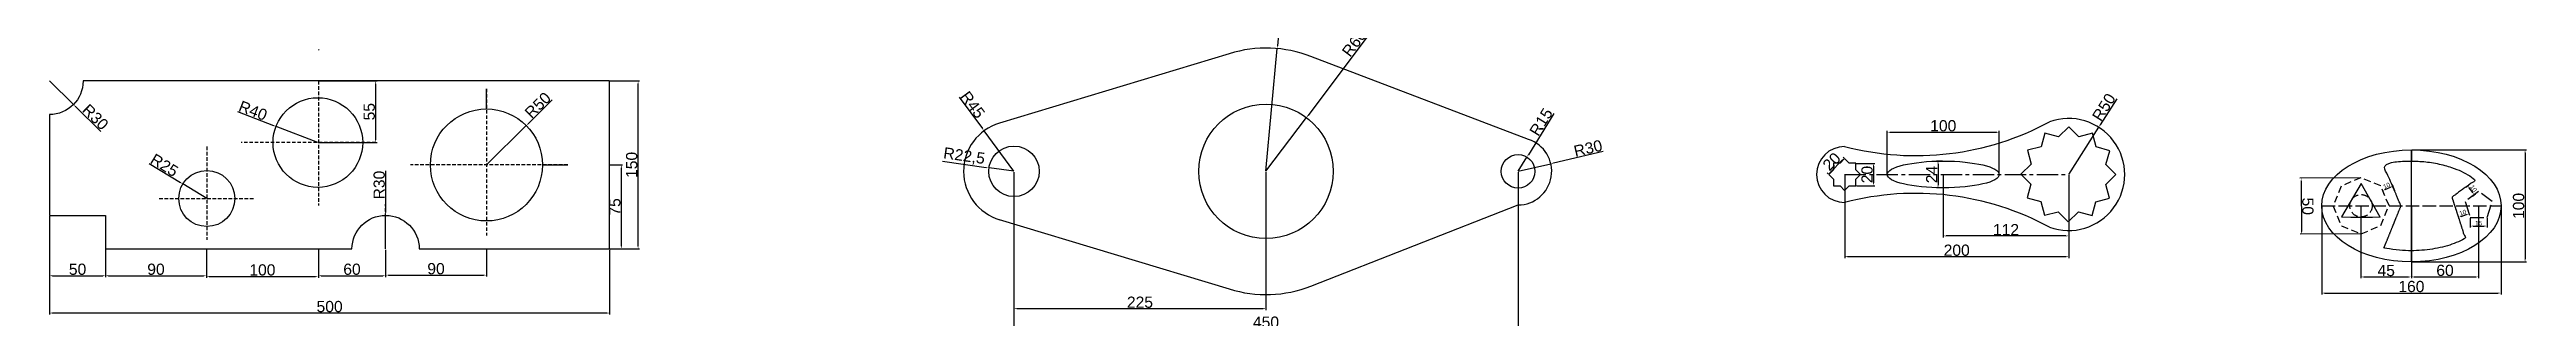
# Model space of a CAD drawing. Header units: millimetres. Extents: x 1484 to 6560, y 1637 to 2010.
# Drawn here: x 4349 to 6560, y 1715 to 1951 of the extents above; entities that cross this region are included whole.
import ezdxf

# ---------------------------------------------------------------- set-up
doc = ezdxf.new("R2010")
doc.units = ezdxf.units.MM
for name, pattern in [('ACAD_ISO02W100', [15, 12, -3]), ('CENTER2', [28.575, 19.05, -3.175, 3.175, -3.175]), ('DASHED2', [9.525, 6.35, -3.175]), ('HIDDEN2', [4.7625, 3.175, -1.5875])]:
    doc.linetypes.add(name, pattern=pattern)
doc.styles.get("Standard").update_dxf_attribs({"font": 'arial.ttf'})
doc.dimstyles.new('ISO-25', dxfattribs={"dimtxt": 4, "dimasz": 2.5, "dimexe": 1.25, "dimexo": 0.625, "dimtad": 1, "dimtxsty": 'Standard', "dimcen": 2.5, "dimclrd": 1, "dimclrt": 4, "dimadec": 0, "dimazin": 0, "dimtfac": 1, "dimtmove": 0, "dimatfit": 3, "dimfxl": 1, "dimtfillclr": 6, "dimarcsym": 0})

msp = doc.modelspace()

# ---------------------------------------------------------------- blocks, each defined once
blk = doc.blocks.new('*D71')
at = {"color": 0, "linetype": 'Continuous', "lineweight": -2, "transparency": 16777216}
for p, q in [((4348.9, 1802.8), (4348.9, 1748.3)), ((4398.9, 1802.8), (4398.9, 1748.3))]:
    blk.add_line(p, q, dxfattribs=at)
at = {"color": 1, "linetype": 'Continuous', "lineweight": -2, "transparency": 16777216}
blk.add_line((4351.4, 1749.5), (4396.4, 1749.5), dxfattribs=at)
at = {"color": 1, "linetype": 'Continuous', "transparency": 16777216}
for points in [[(4351.4, 1750), (4351.4, 1749.1), (4348.9, 1749.5)], [(4396.4, 1750), (4396.4, 1749.1), (4398.9, 1749.5)]]:
    blk.add_solid(points, dxfattribs=at)
at = {"layer": 'Defpoints', "color": 0, "linetype": 'Continuous', "transparency": 16777216}
for p in [(4348.9, 1803.5), (4398.9, 1803.5), (4398.9, 1749.5)]:
    blk.add_point(p, dxfattribs=at)
at = {"color": 4, "linetype": 'Continuous', "transparency": 16777216, "insert": (4373.9, 1755.3), "char_height": 10, "attachment_point": 5}
blk.add_mtext('50', dxfattribs=at)
blk = doc.blocks.new('*D72')
at = {"color": 0, "linetype": 'Continuous', "lineweight": -2, "transparency": 16777216}
for p, q in [((4398.9, 1772.8), (4398.9, 1748.3)), ((4488.9, 1772.8), (4488.9, 1748.3))]:
    blk.add_line(p, q, dxfattribs=at)
at = {"color": 1, "linetype": 'Continuous', "lineweight": -2, "transparency": 16777216}
blk.add_line((4401.4, 1749.5), (4486.4, 1749.5), dxfattribs=at)
at = {"color": 1, "linetype": 'Continuous', "transparency": 16777216}
for points in [[(4401.4, 1750), (4401.4, 1749.1), (4398.9, 1749.5)], [(4486.4, 1750), (4486.4, 1749.1), (4488.9, 1749.5)]]:
    blk.add_solid(points, dxfattribs=at)
at = {"layer": 'Defpoints', "color": 0, "linetype": 'Continuous', "transparency": 16777216}
for p in [(4398.9, 1773.5), (4488.9, 1773.5), (4488.9, 1749.5)]:
    blk.add_point(p, dxfattribs=at)
at = {"color": 4, "linetype": 'Continuous', "transparency": 16777216, "insert": (4443.9, 1755.3), "char_height": 10, "attachment_point": 5}
blk.add_mtext('90', dxfattribs=at)
blk = doc.blocks.new('*D73')
at = {"color": 0, "linetype": 'Continuous', "lineweight": -2, "transparency": 16777216}
for p, q in [((4488.9, 1772.8), (4488.9, 1747.7)), ((4588.9, 1772.8), (4588.9, 1747.7))]:
    blk.add_line(p, q, dxfattribs=at)
at = {"color": 1, "linetype": 'Continuous', "lineweight": -2, "transparency": 16777216}
blk.add_line((4491.4, 1749), (4586.4, 1749), dxfattribs=at)
at = {"color": 1, "linetype": 'Continuous', "transparency": 16777216}
for points in [[(4491.4, 1749.4), (4491.4, 1748.6), (4488.9, 1749)], [(4586.4, 1749.4), (4586.4, 1748.6), (4588.9, 1749)]]:
    blk.add_solid(points, dxfattribs=at)
at = {"layer": 'Defpoints', "color": 0, "linetype": 'Continuous', "transparency": 16777216}
for p in [(4488.9, 1773.5), (4588.9, 1773.5), (4588.9, 1749)]:
    blk.add_point(p, dxfattribs=at)
at = {"color": 4, "linetype": 'Continuous', "transparency": 16777216, "insert": (4538.9, 1754.7), "char_height": 10, "attachment_point": 5}
blk.add_mtext('100', dxfattribs=at)
blk = doc.blocks.new('*D74')
at = {"color": 0, "linetype": 'Continuous', "lineweight": -2, "transparency": 16777216}
for p, q in [((4588.9, 1772.8), (4588.9, 1748.3)), ((4648.9, 1772.8), (4648.9, 1748.3))]:
    blk.add_line(p, q, dxfattribs=at)
at = {"color": 1, "linetype": 'Continuous', "lineweight": -2, "transparency": 16777216}
blk.add_line((4591.4, 1749.5), (4646.4, 1749.5), dxfattribs=at)
at = {"color": 1, "linetype": 'Continuous', "transparency": 16777216}
for points in [[(4591.4, 1750), (4591.4, 1749.1), (4588.9, 1749.5)], [(4646.4, 1750), (4646.4, 1749.1), (4648.9, 1749.5)]]:
    blk.add_solid(points, dxfattribs=at)
at = {"layer": 'Defpoints', "color": 0, "linetype": 'Continuous', "transparency": 16777216}
for p in [(4588.9, 1773.5), (4648.9, 1773.5), (4648.9, 1749.5)]:
    blk.add_point(p, dxfattribs=at)
at = {"color": 4, "linetype": 'Continuous', "transparency": 16777216, "insert": (4618.9, 1755.3), "char_height": 10, "attachment_point": 5}
blk.add_mtext('60', dxfattribs=at)
blk = doc.blocks.new('*D75')
at = {"color": 0, "linetype": 'Continuous', "lineweight": -2, "transparency": 16777216}
for p, q in [((4648.9, 1772.8), (4648.9, 1748.8)), ((4738.9, 1772.8), (4738.9, 1748.8))]:
    blk.add_line(p, q, dxfattribs=at)
at = {"color": 1, "linetype": 'Continuous', "lineweight": -2, "transparency": 16777216}
blk.add_line((4651.4, 1750.1), (4736.4, 1750.1), dxfattribs=at)
at = {"color": 1, "linetype": 'Continuous', "transparency": 16777216}
for points in [[(4651.4, 1750.5), (4651.4, 1749.7), (4648.9, 1750.1)], [(4736.4, 1750.5), (4736.4, 1749.7), (4738.9, 1750.1)]]:
    blk.add_solid(points, dxfattribs=at)
at = {"layer": 'Defpoints', "color": 0, "linetype": 'Continuous', "transparency": 16777216}
for p in [(4648.9, 1773.5), (4738.9, 1773.5), (4738.9, 1750.1)]:
    blk.add_point(p, dxfattribs=at)
at = {"color": 4, "linetype": 'Continuous', "transparency": 16777216, "insert": (4693.9, 1755.8), "char_height": 10, "attachment_point": 5}
blk.add_mtext('90', dxfattribs=at)
blk = doc.blocks.new('*D76')
at = {"color": 0, "linetype": 'Continuous', "lineweight": -2, "transparency": 16777216}
for p, q in [((4348.9, 1772.8), (4348.9, 1715)), ((4848.9, 1772.8), (4848.9, 1715))]:
    blk.add_line(p, q, dxfattribs=at)
at = {"color": 1, "linetype": 'Continuous', "lineweight": -2, "transparency": 16777216}
blk.add_line((4846.4, 1716.3), (4351.4, 1716.3), dxfattribs=at)
at = {"color": 1, "linetype": 'Continuous', "transparency": 16777216}
for points in [[(4351.4, 1716.7), (4351.4, 1715.8), (4348.9, 1716.3)], [(4846.4, 1716.7), (4846.4, 1715.8), (4848.9, 1716.3)]]:
    blk.add_solid(points, dxfattribs=at)
at = {"layer": 'Defpoints', "color": 0, "linetype": 'Continuous', "transparency": 16777216}
for p in [(4348.9, 1773.5), (4848.9, 1773.5), (4348.9, 1716.3)]:
    blk.add_point(p, dxfattribs=at)
at = {"color": 4, "linetype": 'Continuous', "transparency": 16777216, "insert": (4598.9, 1722), "char_height": 10, "attachment_point": 5}
blk.add_mtext('500', dxfattribs=at)
blk = doc.blocks.new('*D77')
at = {"color": 0, "linetype": 'Continuous', "lineweight": -2, "transparency": 16777216}
for p, q in [((4849.5, 1923.5), (4875.5, 1923.5)), ((4849.5, 1773.5), (4875.5, 1773.5))]:
    blk.add_line(p, q, dxfattribs=at)
at = {"color": 1, "linetype": 'Continuous', "lineweight": -2, "transparency": 16777216}
blk.add_line((4874.3, 1776), (4874.3, 1921), dxfattribs=at)
at = {"color": 1, "linetype": 'Continuous', "transparency": 16777216}
for points in [[(4873.9, 1921), (4874.7, 1921), (4874.3, 1923.5)], [(4873.9, 1776), (4874.7, 1776), (4874.3, 1773.5)]]:
    blk.add_solid(points, dxfattribs=at)
at = {"layer": 'Defpoints', "color": 0, "linetype": 'Continuous', "transparency": 16777216}
for p in [(4848.9, 1923.5), (4874.3, 1923.5), (4848.9, 1773.5)]:
    blk.add_point(p, dxfattribs=at)
at = {"color": 4, "linetype": 'Continuous', "transparency": 16777216, "insert": (4868.6, 1848.5), "char_height": 10, "attachment_point": 5, "rotation": 90}
blk.add_mtext('150', dxfattribs=at)
blk = doc.blocks.new('*D78')
at = {"color": 0, "linetype": 'Continuous', "lineweight": -2, "transparency": 16777216}
for p, q in [((4849.5, 1848.5), (4860.5, 1848.5)), ((4849.5, 1773.5), (4860.5, 1773.5))]:
    blk.add_line(p, q, dxfattribs=at)
at = {"color": 1, "linetype": 'Continuous', "lineweight": -2, "transparency": 16777216}
blk.add_line((4859.3, 1846), (4859.3, 1776), dxfattribs=at)
at = {"color": 1, "linetype": 'Continuous', "transparency": 16777216}
for points in [[(4858.9, 1846), (4859.7, 1846), (4859.3, 1848.5)], [(4858.9, 1776), (4859.7, 1776), (4859.3, 1773.5)]]:
    blk.add_solid(points, dxfattribs=at)
at = {"layer": 'Defpoints', "color": 0, "linetype": 'Continuous', "transparency": 16777216}
for p in [(4848.9, 1848.5), (4848.9, 1773.5), (4859.3, 1773.5)]:
    blk.add_point(p, dxfattribs=at)
at = {"color": 4, "linetype": 'Continuous', "transparency": 16777216, "insert": (4853.6, 1811), "char_height": 10, "attachment_point": 5, "rotation": 90}
blk.add_mtext('75', dxfattribs=at)
blk = doc.blocks.new('*D79')
at = {"color": 1, "linetype": 'Continuous', "lineweight": -2, "transparency": 16777216}
for p, q in [((4348.9, 1923.5), (4370.2, 1902.4)), ((4394.7, 1878.3), (4372, 1900.6))]:
    blk.add_line(p, q, dxfattribs=at)
at = {"color": 1, "linetype": 'Continuous', "transparency": 16777216}
blk.add_solid([(4372.3, 1900.9), (4371.7, 1900.3), (4370.2, 1902.4)], dxfattribs=at)
at = {"layer": 'Defpoints', "color": 0, "linetype": 'Continuous', "transparency": 16777216}
for p in [(4348.9, 1923.5), (4370.2, 1902.4)]:
    blk.add_point(p, dxfattribs=at)
at = {"color": 4, "linetype": 'Continuous', "transparency": 16777216, "insert": (4389.8, 1891.2), "char_height": 10, "attachment_point": 5, "rotation": 315.3901}
blk.add_mtext('R30', dxfattribs=at)
blk = doc.blocks.new('*D80')
at = {"color": 1, "linetype": 'Continuous', "lineweight": -2, "transparency": 16777216}
for p, q in [((4437.7, 1849.9), (4465.8, 1832.8)), ((4489.3, 1818.5), (4467.9, 1831.5))]:
    blk.add_line(p, q, dxfattribs=at)
at = {"color": 1, "linetype": 'Continuous', "transparency": 16777216}
blk.add_solid([(4466, 1833.1), (4465.6, 1832.4), (4467.9, 1831.5)], dxfattribs=at)
at = {"layer": 'Defpoints', "color": 0, "linetype": 'Continuous', "transparency": 16777216}
for p in [(4467.9, 1831.5), (4489.3, 1818.5)]:
    blk.add_point(p, dxfattribs=at)
at = {"color": 4, "linetype": 'Continuous', "transparency": 16777216, "insert": (4451.4, 1848.2), "char_height": 10, "attachment_point": 5, "rotation": 328.6787}
blk.add_mtext('R25', dxfattribs=at)
blk = doc.blocks.new('*D81')
at = {"color": 1, "linetype": 'Continuous', "lineweight": -2, "transparency": 16777216}
for p, q in [((4516.7, 1896.1), (4548.8, 1883.7)), ((4588.4, 1868.5), (4551.1, 1882.8))]:
    blk.add_line(p, q, dxfattribs=at)
at = {"color": 1, "linetype": 'Continuous', "transparency": 16777216}
blk.add_solid([(4548.9, 1884.1), (4548.6, 1883.3), (4551.1, 1882.8)], dxfattribs=at)
at = {"layer": 'Defpoints', "color": 0, "linetype": 'Continuous', "transparency": 16777216}
for p in [(4551.1, 1882.8), (4588.4, 1868.5)]:
    blk.add_point(p, dxfattribs=at)
at = {"color": 4, "linetype": 'Continuous', "transparency": 16777216, "insert": (4530.5, 1896.9), "char_height": 10, "attachment_point": 5, "rotation": 338.951}
blk.add_mtext('R40', dxfattribs=at)
blk = doc.blocks.new('*D82')
at = {"color": 1, "linetype": 'Continuous', "lineweight": -2, "transparency": 16777216}
for p, q in [((4648.9, 1843.1), (4648.9, 1806)), ((4648.9, 1773.5), (4648.9, 1803.5))]:
    blk.add_line(p, q, dxfattribs=at)
at = {"color": 1, "linetype": 'Continuous', "transparency": 16777216}
blk.add_solid([(4648.5, 1806), (4649.3, 1806), (4648.9, 1803.5)], dxfattribs=at)
at = {"layer": 'Defpoints', "color": 0, "linetype": 'Continuous', "transparency": 16777216}
for p in [(4648.9, 1803.5), (4648.9, 1773.5)]:
    blk.add_point(p, dxfattribs=at)
at = {"color": 4, "linetype": 'Continuous', "transparency": 16777216, "insert": (4643.2, 1830.5), "char_height": 10, "attachment_point": 5, "rotation": 90}
blk.add_mtext('R30', dxfattribs=at)
blk = doc.blocks.new('*D83')
at = {"color": 1, "linetype": 'Continuous', "lineweight": -2, "transparency": 16777216}
for p, q in [((4797.7, 1906.5), (4776.3, 1885.3)), ((4738.9, 1848.5), (4774.5, 1883.6))]:
    blk.add_line(p, q, dxfattribs=at)
at = {"color": 1, "linetype": 'Continuous', "transparency": 16777216}
blk.add_solid([(4776, 1885.6), (4776.6, 1885), (4774.5, 1883.6)], dxfattribs=at)
at = {"layer": 'Defpoints', "color": 0, "linetype": 'Continuous', "transparency": 16777216}
for p in [(4774.5, 1883.6), (4738.9, 1848.5)]:
    blk.add_point(p, dxfattribs=at)
at = {"color": 4, "linetype": 'Continuous', "transparency": 16777216, "insert": (4784.8, 1901.8), "char_height": 10, "attachment_point": 5, "rotation": 44.5947}
blk.add_mtext('R50', dxfattribs=at)
blk = doc.blocks.new('*D84')
at = {"color": 0, "linetype": 'Continuous', "lineweight": -2, "transparency": 16777216}
for p, q in [((4589.5, 1923.5), (4641.3, 1923.5)), ((4589, 1868.5), (4641.3, 1868.5))]:
    blk.add_line(p, q, dxfattribs=at)
at = {"color": 1, "linetype": 'Continuous', "lineweight": -2, "transparency": 16777216}
blk.add_line((4640, 1921), (4640, 1871), dxfattribs=at)
at = {"color": 1, "linetype": 'Continuous', "transparency": 16777216}
for points in [[(4639.6, 1921), (4640.4, 1921), (4640, 1923.5)], [(4639.6, 1871), (4640.4, 1871), (4640, 1868.5)]]:
    blk.add_solid(points, dxfattribs=at)
at = {"layer": 'Defpoints', "color": 0, "linetype": 'Continuous', "transparency": 16777216}
for p in [(4588.9, 1923.5), (4588.4, 1868.5), (4640, 1868.5)]:
    blk.add_point(p, dxfattribs=at)
at = {"color": 4, "linetype": 'Continuous', "transparency": 16777216, "insert": (4634.3, 1896), "char_height": 10, "attachment_point": 5, "rotation": 90}
blk.add_mtext('55', dxfattribs=at)
blk = doc.blocks.new('*D93')
at = {"color": 0, "linetype": 'Continuous', "lineweight": -2, "transparency": 16777216}
for p, q in [((5951.4, 1839.3), (5951.4, 1765.3)), ((6151.4, 1839.3), (6151.4, 1765.3))]:
    blk.add_line(p, q, dxfattribs=at)
at = {"color": 1, "linetype": 'Continuous', "lineweight": -2, "transparency": 16777216}
blk.add_line((5953.9, 1766.6), (6148.9, 1766.6), dxfattribs=at)
at = {"color": 1, "linetype": 'Continuous', "transparency": 16777216}
for points in [[(5953.9, 1767), (5953.9, 1766.1), (5951.4, 1766.6)], [(6148.9, 1767), (6148.9, 1766.1), (6151.4, 1766.6)]]:
    blk.add_solid(points, dxfattribs=at)
at = {"layer": 'Defpoints', "color": 0, "linetype": 'Continuous', "transparency": 16777216}
for p in [(5951.4, 1839.9), (6151.4, 1839.9), (6151.4, 1766.6)]:
    blk.add_point(p, dxfattribs=at)
at = {"color": 4, "linetype": 'Continuous', "transparency": 16777216, "insert": (6051.4, 1772.3), "char_height": 10, "attachment_point": 5}
blk.add_mtext('200', dxfattribs=at)
blk = doc.blocks.new('*D94')
at = {"color": 0, "linetype": 'Continuous', "lineweight": -2, "transparency": 16777216}
for p, q in [((5989.4, 1840.6), (5989.4, 1878.9)), ((6089.4, 1840.6), (6089.4, 1878.9))]:
    blk.add_line(p, q, dxfattribs=at)
at = {"color": 1, "linetype": 'Continuous', "lineweight": -2, "transparency": 16777216}
blk.add_line((5991.9, 1877.7), (6086.9, 1877.7), dxfattribs=at)
at = {"color": 1, "linetype": 'Continuous', "transparency": 16777216}
for points in [[(5991.9, 1878.1), (5991.9, 1877.3), (5989.4, 1877.7)], [(6086.9, 1878.1), (6086.9, 1877.3), (6089.4, 1877.7)]]:
    blk.add_solid(points, dxfattribs=at)
at = {"layer": 'Defpoints', "color": 0, "linetype": 'Continuous', "transparency": 16777216}
for p in [(6089.4, 1877.7), (5989.4, 1839.9), (6089.4, 1839.9)]:
    blk.add_point(p, dxfattribs=at)
at = {"color": 4, "linetype": 'Continuous', "transparency": 16777216, "insert": (6039.4, 1883.4), "char_height": 10, "attachment_point": 5}
blk.add_mtext('100', dxfattribs=at)
blk = doc.blocks.new('*D95')
at = {"color": 0, "linetype": 'Continuous', "lineweight": -2, "transparency": 16777216}
for p, q in [((6038.7, 1851.9), (6033.5, 1851.9)), ((6038.7, 1827.9), (6033.5, 1827.9))]:
    blk.add_line(p, q, dxfattribs=at)
at = {"color": 1, "linetype": 'Continuous', "lineweight": -2, "transparency": 16777216}
blk.add_line((6034.7, 1849.4), (6034.7, 1830.4), dxfattribs=at)
at = {"color": 1, "linetype": 'Continuous', "transparency": 16777216}
for points in [[(6034.3, 1849.4), (6035.2, 1849.4), (6034.7, 1851.9)], [(6034.3, 1830.4), (6035.2, 1830.4), (6034.7, 1827.9)]]:
    blk.add_solid(points, dxfattribs=at)
at = {"layer": 'Defpoints', "color": 0, "linetype": 'Continuous', "transparency": 16777216}
for p in [(6039.4, 1851.9), (6034.7, 1827.9), (6039.4, 1827.9)]:
    blk.add_point(p, dxfattribs=at)
at = {"color": 4, "linetype": 'Continuous', "transparency": 16777216, "insert": (6029.1, 1839.9), "char_height": 10, "attachment_point": 5, "rotation": 90}
blk.add_mtext('24', dxfattribs=at)
blk = doc.blocks.new('*D96')
at = {"color": 0, "linetype": 'Continuous', "lineweight": -2, "transparency": 16777216}
for p, q in [((5962, 1849.9), (5978.4, 1849.9)), ((5962, 1829.9), (5978.4, 1829.9))]:
    blk.add_line(p, q, dxfattribs=at)
at = {"color": 1, "linetype": 'Continuous', "lineweight": -2, "transparency": 16777216}
blk.add_line((5977.1, 1847.4), (5977.1, 1832.4), dxfattribs=at)
at = {"color": 1, "linetype": 'Continuous', "transparency": 16777216}
for points in [[(5976.7, 1847.4), (5977.6, 1847.4), (5977.1, 1849.9)], [(5976.7, 1832.4), (5977.6, 1832.4), (5977.1, 1829.9)]]:
    blk.add_solid(points, dxfattribs=at)
at = {"layer": 'Defpoints', "color": 0, "linetype": 'Continuous', "transparency": 16777216}
for p in [(5961.4, 1849.9), (5961.4, 1829.9), (5977.1, 1829.9)]:
    blk.add_point(p, dxfattribs=at)
at = {"color": 4, "linetype": 'Continuous', "transparency": 16777216, "insert": (5971.4, 1839.9), "char_height": 10, "attachment_point": 5, "rotation": 90}
blk.add_mtext('20', dxfattribs=at)
blk = doc.blocks.new('*D97')
at = {"color": 0, "linetype": 'Continuous', "lineweight": -2, "transparency": 16777216}
for p, q in [((5936.8, 1840.4), (5935.9, 1841.3)), ((5950.9, 1854.5), (5950, 1855.4))]:
    blk.add_line(p, q, dxfattribs=at)
at = {"color": 1, "linetype": 'Continuous', "lineweight": -2, "transparency": 16777216}
blk.add_line((5938.6, 1842.1), (5949.2, 1852.8), dxfattribs=at)
at = {"color": 1, "linetype": 'Continuous', "transparency": 16777216}
for points in [[(5938.3, 1842.4), (5938.9, 1841.9), (5936.8, 1840.4)], [(5948.9, 1853), (5949.5, 1852.5), (5950.9, 1854.5)]]:
    blk.add_solid(points, dxfattribs=at)
at = {"layer": 'Defpoints', "color": 0, "linetype": 'Continuous', "transparency": 16777216}
for p in [(5937.2, 1839.9), (5950.9, 1854.5), (5951.4, 1854.1)]:
    blk.add_point(p, dxfattribs=at)
at = {"color": 4, "linetype": 'Continuous', "transparency": 16777216, "insert": (5939.8, 1851.5), "char_height": 10, "attachment_point": 5, "rotation": 45}
blk.add_mtext('20', dxfattribs=at)
blk = doc.blocks.new('*D98')
at = {"color": 0, "linetype": 'Continuous', "lineweight": -2, "transparency": 16777216}
for p, q in [((6039.4, 1839.3), (6039.4, 1783.8)), ((6151.4, 1839.3), (6151.4, 1783.8))]:
    blk.add_line(p, q, dxfattribs=at)
at = {"color": 1, "linetype": 'Continuous', "lineweight": -2, "transparency": 16777216}
blk.add_line((6148.9, 1785.1), (6041.9, 1785.1), dxfattribs=at)
at = {"color": 1, "linetype": 'Continuous', "transparency": 16777216}
for points in [[(6041.9, 1785.5), (6041.9, 1784.7), (6039.4, 1785.1)], [(6148.9, 1785.5), (6148.9, 1784.7), (6151.4, 1785.1)]]:
    blk.add_solid(points, dxfattribs=at)
at = {"layer": 'Defpoints', "color": 0, "linetype": 'Continuous', "transparency": 16777216}
for p in [(6039.4, 1839.9), (6151.4, 1839.9), (6039.4, 1785.1)]:
    blk.add_point(p, dxfattribs=at)
at = {"color": 4, "linetype": 'Continuous', "transparency": 16777216, "insert": (6095.4, 1790.7), "char_height": 10, "attachment_point": 5}
blk.add_mtext('112', dxfattribs=at)
blk = doc.blocks.new('*D99')
at = {"color": 1, "linetype": 'Continuous', "lineweight": -2, "transparency": 16777216}
for p, q in [((6194.4, 1907.5), (6179.6, 1884.2)), ((6151.4, 1839.9), (6178.2, 1882.1))]:
    blk.add_line(p, q, dxfattribs=at)
at = {"color": 1, "linetype": 'Continuous', "transparency": 16777216}
blk.add_solid([(6179.2, 1884.5), (6179.9, 1884), (6178.2, 1882.1)], dxfattribs=at)
at = {"layer": 'Defpoints', "color": 0, "linetype": 'Continuous', "transparency": 16777216}
for p in [(6178.2, 1882.1), (6151.4, 1839.9)]:
    blk.add_point(p, dxfattribs=at)
at = {"color": 4, "linetype": 'Continuous', "transparency": 16777216, "insert": (6182.8, 1900), "char_height": 10, "attachment_point": 5, "rotation": 57.5237}
blk.add_mtext('R50', dxfattribs=at)
blk = doc.blocks.new('*D100')
at = {"color": 0, "linetype": 'Continuous', "lineweight": -2, "transparency": 16777216}
for p, q in [((6377.3, 1811.3), (6377.3, 1732.9)), ((6537.3, 1811.3), (6537.3, 1732.9))]:
    blk.add_line(p, q, dxfattribs=at)
at = {"color": 1, "linetype": 'Continuous', "lineweight": -2, "transparency": 16777216}
blk.add_line((6379.8, 1734.1), (6534.8, 1734.1), dxfattribs=at)
at = {"color": 1, "linetype": 'Continuous', "transparency": 16777216}
for points in [[(6379.8, 1734.5), (6379.8, 1733.7), (6377.3, 1734.1)], [(6534.8, 1734.5), (6534.8, 1733.7), (6537.3, 1734.1)]]:
    blk.add_solid(points, dxfattribs=at)
at = {"layer": 'Defpoints', "color": 0, "linetype": 'Continuous', "transparency": 16777216}
for p in [(6377.3, 1811.9), (6537.3, 1811.9), (6537.3, 1734.1)]:
    blk.add_point(p, dxfattribs=at)
at = {"color": 4, "linetype": 'Continuous', "transparency": 16777216, "insert": (6457.3, 1739.9), "char_height": 10, "attachment_point": 5}
blk.add_mtext('160', dxfattribs=at)
blk = doc.blocks.new('*D101')
at = {"color": 0, "linetype": 'Continuous', "lineweight": -2, "transparency": 16777216}
for p, q in [((6412.3, 1811.4), (6412.3, 1747.3)), ((6457.3, 1811.3), (6457.3, 1747.3))]:
    blk.add_line(p, q, dxfattribs=at)
at = {"color": 1, "linetype": 'Continuous', "lineweight": -2, "transparency": 16777216}
blk.add_line((6414.8, 1748.5), (6454.8, 1748.5), dxfattribs=at)
at = {"color": 1, "linetype": 'Continuous', "transparency": 16777216}
for points in [[(6414.8, 1748.9), (6414.8, 1748.1), (6412.3, 1748.5)], [(6454.8, 1748.9), (6454.8, 1748.1), (6457.3, 1748.5)]]:
    blk.add_solid(points, dxfattribs=at)
at = {"layer": 'Defpoints', "color": 0, "linetype": 'Continuous', "transparency": 16777216}
for p in [(6412.3, 1812), (6457.3, 1811.9), (6457.3, 1748.5)]:
    blk.add_point(p, dxfattribs=at)
at = {"color": 4, "linetype": 'Continuous', "transparency": 16777216, "insert": (6434.8, 1754.2), "char_height": 10, "attachment_point": 5}
blk.add_mtext('45', dxfattribs=at)
blk = doc.blocks.new('*D102')
at = {"color": 0, "linetype": 'Continuous', "lineweight": -2, "transparency": 16777216}
for p, q in [((6457.3, 1811.3), (6457.3, 1747.3)), ((6517.3, 1811.3), (6517.3, 1747.3))]:
    blk.add_line(p, q, dxfattribs=at)
at = {"color": 1, "linetype": 'Continuous', "lineweight": -2, "transparency": 16777216}
blk.add_line((6459.8, 1748.5), (6514.8, 1748.5), dxfattribs=at)
at = {"color": 1, "linetype": 'Continuous', "transparency": 16777216}
for points in [[(6459.8, 1748.9), (6459.8, 1748.1), (6457.3, 1748.5)], [(6514.8, 1748.9), (6514.8, 1748.1), (6517.3, 1748.5)]]:
    blk.add_solid(points, dxfattribs=at)
at = {"layer": 'Defpoints', "color": 0, "linetype": 'Continuous', "transparency": 16777216}
for p in [(6457.3, 1811.9), (6517.3, 1811.9), (6517.3, 1748.5)]:
    blk.add_point(p, dxfattribs=at)
at = {"color": 4, "linetype": 'Continuous', "transparency": 16777216, "insert": (6487.3, 1754.3), "char_height": 10, "attachment_point": 5}
blk.add_mtext('60', dxfattribs=at)
blk = doc.blocks.new('*D103')
at = {"color": 0, "linetype": 'Continuous', "lineweight": -2, "transparency": 16777216}
for p, q in [((6498.2, 1805), (6499.6, 1800.6)), ((6507.7, 1808.1), (6509.1, 1803.7))]:
    blk.add_line(p, q, dxfattribs=at)
at = {"color": 1, "linetype": 'Continuous', "lineweight": -2, "transparency": 16777216}
blk.add_line((6501.6, 1802.5), (6506.4, 1804.1), dxfattribs=at)
at = {"color": 1, "linetype": 'Continuous', "transparency": 16777216}
for points in [[(6501.5, 1802.9), (6501.8, 1802.2), (6499.3, 1801.8)], [(6506.3, 1804.5), (6506.5, 1803.7), (6508.8, 1804.9)]]:
    blk.add_solid(points, dxfattribs=at)
at = {"layer": 'Defpoints', "color": 0, "linetype": 'Continuous', "transparency": 16777216}
for p in [(6498, 1805.6), (6507.5, 1808.7), (6508.8, 1804.9)]:
    blk.add_point(p, dxfattribs=at)
at = {"color": 4, "linetype": 'Continuous', "transparency": 16777216, "insert": (6503.2, 1805.9), "char_height": 4, "attachment_point": 5, "rotation": 18}
blk.add_mtext('10', dxfattribs=at)
blk = doc.blocks.new('*D104')
at = {"color": 0, "linetype": 'Continuous', "lineweight": -2, "transparency": 16777216}
for p, q in [((6505.9, 1828.7), (6508.6, 1830.7)), ((6511.8, 1820.6), (6514.5, 1822.6))]:
    blk.add_line(p, q, dxfattribs=at)
at = {"color": 1, "linetype": 'Continuous', "lineweight": -2, "transparency": 16777216}
blk.add_line((6512, 1823.9), (6509, 1827.9), dxfattribs=at)
at = {"color": 1, "linetype": 'Continuous', "transparency": 16777216}
for points in [[(6509.4, 1828.2), (6508.7, 1827.7), (6507.6, 1829.9)], [(6512.3, 1824.1), (6511.6, 1823.6), (6513.4, 1821.8)]]:
    blk.add_solid(points, dxfattribs=at)
at = {"layer": 'Defpoints', "color": 0, "linetype": 'Continuous', "transparency": 16777216}
for p in [(6505.4, 1828.3), (6507.6, 1829.9), (6511.3, 1820.3)]:
    blk.add_point(p, dxfattribs=at)
at = {"color": 4, "linetype": 'Continuous', "transparency": 16777216, "insert": (6512.7, 1827.5), "char_height": 4, "attachment_point": 5, "rotation": 306}
blk.add_mtext('10', dxfattribs=at)
blk = doc.blocks.new('*D105')
at = {"color": 0, "linetype": 'Continuous', "lineweight": -2, "transparency": 16777216}
for p, q in [((6509.8, 1801), (6509.8, 1792.6)), ((6524.8, 1801), (6524.8, 1792.6))]:
    blk.add_line(p, q, dxfattribs=at)
at = {"color": 1, "linetype": 'Continuous', "lineweight": -2, "transparency": 16777216}
blk.add_line((6512.3, 1793.9), (6522.3, 1793.9), dxfattribs=at)
at = {"color": 1, "linetype": 'Continuous', "transparency": 16777216}
for points in [[(6512.3, 1794.3), (6512.3, 1793.5), (6509.8, 1793.9)], [(6522.3, 1794.3), (6522.3, 1793.5), (6524.8, 1793.9)]]:
    blk.add_solid(points, dxfattribs=at)
at = {"layer": 'Defpoints', "color": 0, "linetype": 'Continuous', "transparency": 16777216}
for p in [(6509.8, 1801.6), (6524.8, 1801.6), (6524.8, 1793.9)]:
    blk.add_point(p, dxfattribs=at)
at = {"color": 4, "linetype": 'Continuous', "transparency": 16777216, "insert": (6517.3, 1796.5), "char_height": 4, "attachment_point": 5}
blk.add_mtext('15', dxfattribs=at)
blk = doc.blocks.new('*D106')
at = {"color": 0, "linetype": 'Continuous', "lineweight": -2, "transparency": 16777216}
for p, q in [((6458, 1861.9), (6560, 1861.9)), ((6458, 1761.9), (6560, 1761.9))]:
    blk.add_line(p, q, dxfattribs=at)
at = {"color": 1, "linetype": 'Continuous', "lineweight": -2, "transparency": 16777216}
blk.add_line((6558.8, 1859.4), (6558.8, 1764.4), dxfattribs=at)
at = {"color": 1, "linetype": 'Continuous', "transparency": 16777216}
for points in [[(6558.3, 1859.4), (6559.2, 1859.4), (6558.8, 1861.9)], [(6558.3, 1764.4), (6559.2, 1764.4), (6558.8, 1761.9)]]:
    blk.add_solid(points, dxfattribs=at)
at = {"layer": 'Defpoints', "color": 0, "linetype": 'Continuous', "transparency": 16777216}
for p in [(6457.3, 1861.9), (6457.3, 1761.9), (6558.8, 1761.9)]:
    blk.add_point(p, dxfattribs=at)
at = {"color": 4, "linetype": 'Continuous', "transparency": 16777216, "insert": (6553, 1811.9), "char_height": 10, "attachment_point": 5, "rotation": 90}
blk.add_mtext('100', dxfattribs=at)
blk = doc.blocks.new('*D107')
at = {"color": 0, "linetype": 'Continuous', "lineweight": -2, "transparency": 16777216}
for p, q in [((6411.5, 1837), (6357.6, 1836.6)), ((6411.9, 1787), (6358, 1786.6))]:
    blk.add_line(p, q, dxfattribs=at)
at = {"color": 1, "linetype": 'Continuous', "lineweight": -2, "transparency": 16777216}
blk.add_line((6358.9, 1834.1), (6359.2, 1789.1), dxfattribs=at)
at = {"color": 1, "linetype": 'Continuous', "transparency": 16777216}
for points in [[(6359.3, 1834.1), (6358.5, 1834.1), (6358.9, 1836.6)], [(6359.7, 1789.1), (6358.8, 1789.1), (6359.3, 1786.6)]]:
    blk.add_solid(points, dxfattribs=at)
at = {"layer": 'Defpoints', "color": 0, "linetype": 'Continuous', "transparency": 16777216}
for p in [(6412.1, 1837), (6359.3, 1786.6), (6412.5, 1787)]:
    blk.add_point(p, dxfattribs=at)
at = {"color": 4, "linetype": 'Continuous', "transparency": 16777216, "insert": (6364.8, 1811.6), "char_height": 10, "attachment_point": 5, "rotation": 270.4525}
blk.add_mtext('50', dxfattribs=at)
blk = doc.blocks.new('*D108')
at = {"color": 0, "linetype": 'Continuous', "lineweight": -2, "transparency": 16777216}
for p, q in [((6433.4, 1821.6), (6431.2, 1826.7)), ((6442.6, 1825.5), (6440.4, 1830.6))]:
    blk.add_line(p, q, dxfattribs=at)
at = {"color": 1, "linetype": 'Continuous', "lineweight": -2, "transparency": 16777216}
blk.add_line((6434, 1826.5), (6438.6, 1828.5), dxfattribs=at)
at = {"color": 1, "linetype": 'Continuous', "transparency": 16777216}
for points in [[(6433.8, 1826.9), (6434.1, 1826.2), (6431.7, 1825.6)], [(6438.4, 1828.9), (6438.7, 1828.1), (6440.9, 1829.5)]]:
    blk.add_solid(points, dxfattribs=at)
at = {"layer": 'Defpoints', "color": 0, "linetype": 'Continuous', "transparency": 16777216}
for p in [(6433.6, 1821), (6440.9, 1829.5), (6442.8, 1824.9)]:
    blk.add_point(p, dxfattribs=at)
at = {"color": 4, "linetype": 'Continuous', "transparency": 16777216, "insert": (6435.2, 1830), "char_height": 4, "attachment_point": 5, "rotation": 23.0912}
blk.add_mtext('10', dxfattribs=at)
blk = doc.blocks.new('*D85')
at = {"color": 0, "linetype": 'Continuous', "lineweight": -2, "transparency": 16777216}
for p, q in [((5209.8, 1842.1), (5209.8, 1718.9)), ((5434.8, 1842.1), (5434.8, 1718.9))]:
    blk.add_line(p, q, dxfattribs=at)
at = {"color": 1, "linetype": 'Continuous', "lineweight": -2, "transparency": 16777216}
blk.add_line((5212.3, 1720.2), (5432.3, 1720.2), dxfattribs=at)
at = {"color": 1, "linetype": 'Continuous', "transparency": 16777216}
for points in [[(5212.3, 1720.6), (5212.3, 1719.7), (5209.8, 1720.2)], [(5432.3, 1720.6), (5432.3, 1719.7), (5434.8, 1720.2)]]:
    blk.add_solid(points, dxfattribs=at)
at = {"layer": 'Defpoints', "color": 0, "linetype": 'Continuous', "transparency": 16777216}
for p in [(5209.8, 1842.8), (5434.8, 1842.8), (5434.8, 1720.2)]:
    blk.add_point(p, dxfattribs=at)
at = {"color": 4, "linetype": 'Continuous', "transparency": 16777216, "insert": (5322.3, 1725.9), "char_height": 10, "attachment_point": 5}
blk.add_mtext('225', dxfattribs=at)
blk = doc.blocks.new('*D86')
at = {"color": 0, "linetype": 'Continuous', "lineweight": -2, "transparency": 16777216}
for p, q in [((5209.8, 1842.1), (5209.8, 1701.1)), ((5659.8, 1842.1), (5659.8, 1701.1))]:
    blk.add_line(p, q, dxfattribs=at)
at = {"color": 1, "linetype": 'Continuous', "lineweight": -2, "transparency": 16777216}
blk.add_line((5212.3, 1702.4), (5657.3, 1702.4), dxfattribs=at)
at = {"color": 1, "linetype": 'Continuous', "transparency": 16777216}
for points in [[(5212.3, 1702.8), (5212.3, 1702), (5209.8, 1702.4)], [(5657.3, 1702.8), (5657.3, 1702), (5659.8, 1702.4)]]:
    blk.add_solid(points, dxfattribs=at)
at = {"layer": 'Defpoints', "color": 0, "linetype": 'Continuous', "transparency": 16777216}
for p in [(5209.8, 1842.8), (5659.8, 1842.8), (5659.8, 1702.4)]:
    blk.add_point(p, dxfattribs=at)
at = {"color": 4, "linetype": 'Continuous', "transparency": 16777216, "insert": (5434.8, 1708.1), "char_height": 10, "attachment_point": 5}
blk.add_mtext('450', dxfattribs=at)
blk = doc.blocks.new('*D87')
at = {"color": 1, "linetype": 'Continuous', "lineweight": -2, "transparency": 16777216}
for p, q in [((5160.9, 1908.9), (5181.6, 1880.9)), ((5209.8, 1842.8), (5183.1, 1878.9))]:
    blk.add_line(p, q, dxfattribs=at)
at = {"color": 1, "linetype": 'Continuous', "transparency": 16777216}
blk.add_solid([(5181.9, 1881.2), (5181.2, 1880.7), (5183.1, 1878.9)], dxfattribs=at)
at = {"layer": 'Defpoints', "color": 0, "linetype": 'Continuous', "transparency": 16777216}
for p in [(5183.1, 1878.9), (5209.8, 1842.8)]:
    blk.add_point(p, dxfattribs=at)
at = {"color": 4, "linetype": 'Continuous', "transparency": 16777216, "insert": (5173, 1902.2), "char_height": 10, "attachment_point": 5, "rotation": 306.4925}
blk.add_mtext('R45', dxfattribs=at)
blk = doc.blocks.new('*D88')
at = {"color": 1, "linetype": 'Continuous', "lineweight": -2, "transparency": 16777216}
for p, q in [((5146.1, 1851.9), (5185.1, 1846.3)), ((5209.8, 1842.8), (5187.6, 1846))]:
    blk.add_line(p, q, dxfattribs=at)
at = {"color": 1, "linetype": 'Continuous', "transparency": 16777216}
blk.add_solid([(5185.1, 1846.7), (5185, 1845.9), (5187.6, 1846)], dxfattribs=at)
at = {"layer": 'Defpoints', "color": 0, "linetype": 'Continuous', "transparency": 16777216}
for p in [(5187.6, 1846), (5209.8, 1842.8)]:
    blk.add_point(p, dxfattribs=at)
at = {"color": 4, "linetype": 'Continuous', "transparency": 16777216, "insert": (5165.3, 1855.9), "char_height": 10, "attachment_point": 5, "rotation": 351.8267}
blk.add_mtext('R22,5', dxfattribs=at)
blk = doc.blocks.new('*D89')
at = {"color": 1, "linetype": 'Continuous', "lineweight": -2, "transparency": 16777216}
for p, q in [((5525.7, 1963.8), (5472.4, 1892.7)), ((5434.8, 1842.8), (5470.9, 1890.7))]:
    blk.add_line(p, q, dxfattribs=at)
at = {"color": 1, "linetype": 'Continuous', "transparency": 16777216}
blk.add_solid([(5472, 1893), (5472.7, 1892.5), (5470.9, 1890.7)], dxfattribs=at)
at = {"layer": 'Defpoints', "color": 0, "linetype": 'Continuous', "transparency": 16777216}
for p in [(5470.9, 1890.7), (5434.8, 1842.8)]:
    blk.add_point(p, dxfattribs=at)
at = {"color": 4, "linetype": 'Continuous', "transparency": 16777216, "insert": (5513.6, 1957.2), "char_height": 10, "attachment_point": 5, "rotation": 53.0985}
blk.add_mtext('R60', dxfattribs=at)
blk = doc.blocks.new('*D90')
at = {"color": 1, "linetype": 'Continuous', "lineweight": -2, "transparency": 16777216}
for p, q in [((5449.1, 2000.6), (5445, 1954.8)), ((5434.8, 1842.8), (5444.7, 1952.3))]:
    blk.add_line(p, q, dxfattribs=at)
at = {"color": 1, "linetype": 'Continuous', "transparency": 16777216}
blk.add_solid([(5444.6, 1954.8), (5445.4, 1954.8), (5444.7, 1952.3)], dxfattribs=at)
at = {"layer": 'Defpoints', "color": 0, "linetype": 'Continuous', "transparency": 16777216}
for p in [(5444.7, 1952.3), (5434.8, 1842.8)]:
    blk.add_point(p, dxfattribs=at)
at = {"color": 4, "linetype": 'Continuous', "transparency": 16777216, "insert": (5441.9, 1984.8), "char_height": 10, "attachment_point": 5, "rotation": 84.8275}
blk.add_mtext('R110', dxfattribs=at)
blk = doc.blocks.new('*D91')
at = {"color": 1, "linetype": 'Continuous', "lineweight": -2, "transparency": 16777216}
for p, q in [((5691.9, 1894.5), (5669, 1857.6)), ((5659.8, 1842.8), (5667.7, 1855.5))]:
    blk.add_line(p, q, dxfattribs=at)
at = {"color": 1, "linetype": 'Continuous', "transparency": 16777216}
blk.add_solid([(5668.7, 1857.9), (5669.4, 1857.4), (5667.7, 1855.5)], dxfattribs=at)
at = {"layer": 'Defpoints', "color": 0, "linetype": 'Continuous', "transparency": 16777216}
for p in [(5659.8, 1842.8), (5667.7, 1855.5)]:
    blk.add_point(p, dxfattribs=at)
at = {"color": 4, "linetype": 'Continuous', "transparency": 16777216, "insert": (5680.4, 1886.8), "char_height": 10, "attachment_point": 5, "rotation": 58.2291}
blk.add_mtext('R15', dxfattribs=at)
blk = doc.blocks.new('*D92')
at = {"color": 1, "linetype": 'Continuous', "lineweight": -2, "transparency": 16777216}
for p, q in [((5735.8, 1860.6), (5691.5, 1850.2)), ((5659.8, 1842.8), (5689, 1849.6))]:
    blk.add_line(p, q, dxfattribs=at)
at = {"color": 1, "linetype": 'Continuous', "transparency": 16777216}
blk.add_solid([(5691.4, 1850.6), (5691.6, 1849.8), (5689, 1849.6)], dxfattribs=at)
at = {"layer": 'Defpoints', "color": 0, "linetype": 'Continuous', "transparency": 16777216}
for p in [(5659.8, 1842.8), (5689, 1849.6)]:
    blk.add_point(p, dxfattribs=at)
at = {"color": 4, "linetype": 'Continuous', "transparency": 16777216, "insert": (5722.3, 1863.3), "char_height": 10, "attachment_point": 5, "rotation": 13.2264}
blk.add_mtext('R30', dxfattribs=at)

# ---------------------------------------------------------------- dimensions: what is measured, and where the dimension line sits
at = {"linetype": 'Continuous'}
for center, mpoint, picture, middle in [((5434.831, 1842.76), (5444.748, 1952.312), '*D90', (5447.638, 1984.234)), ((5434.831, 1842.76), (5470.858, 1890.741), '*D89', (5518.146, 1953.72)), ((4348.887, 1923.469), (4370.244, 1902.401), '*D79', (4385.725, 1887.13)), ((4588.424, 1868.471), (4551.093, 1882.838), '*D81', (4528.408, 1891.569)), ((4738.887, 1848.469), (4774.492, 1883.574), '*D83', (4788.79, 1897.671)), ((5209.831, 1842.76), (5183.069, 1878.938), '*D87', (5168.379, 1898.795)), ((5659.831, 1842.76), (5667.729, 1855.513), '*D91', (5685.258, 1883.816)), ((4489.27, 1818.468), (4467.914, 1831.464), '*D80', (4448.461, 1843.301)), ((5659.831, 1842.76), (5689.035, 1849.624), '*D92', (5723.565, 1857.74)), ((4648.887, 1773.469), (4648.887, 1803.469), '*D82', (4648.887, 1830.541))]:
    dim = msp.add_radius_dim(center=center, mpoint=mpoint, dimstyle='ISO-25', override={"dimtxt": 10}, dxfattribs=at)
    dim.commit()
    dim.dimension.update_dxf_attribs({"geometry": picture, "text_midpoint": middle, "dimtype": 164})
for base, p1, p2, picture, middle in [((4640, 1868.471), (4588.923, 1923.469), (4588.424, 1868.471), '*D84', (4634.29, 1895.97)), ((4874.289, 1923.469), (4848.887, 1773.469), (4848.887, 1923.469), '*D77', (4868.558, 1848.469)), ((4859.299, 1773.469), (4848.887, 1848.469), (4848.887, 1773.469), '*D78', (4853.589, 1810.969)), ((6034.739, 1827.946), (6039.365, 1851.946), (6039.365, 1827.946), '*D95', (6029.094, 1839.946))]:
    dim = msp.add_linear_dim(base=base, p1=p1, p2=p2, angle=90, dimstyle='ISO-25', override={"dimtxt": 10}, dxfattribs=at)
    dim.commit()
    dim.dimension.update_dxf_attribs({"geometry": picture, "text_midpoint": middle})
for center, mpoint, picture, middle in [((6151.365, 1839.946), (6178.212, 1882.127), '*D99', (6182.804, 1900.014)), ((5209.831, 1842.76), (5187.56, 1845.959), '*D88', (5165.306, 1855.858))]:
    dim = msp.add_radius_dim(center=center, mpoint=mpoint, dimstyle='ISO-25', override={"dimtxt": 10}, dxfattribs=at)
    dim.commit()
    dim.dimension.update_dxf_attribs({"geometry": picture, "text_midpoint": middle})
for base, p1, p2, picture, middle in [((6089.365, 1877.688), (5989.365, 1839.946), (6089.365, 1839.946), '*D94', (6039.365, 1883.419)), ((5434.831, 1720.15), (5209.831, 1842.76), (5434.831, 1842.76), '*D85', (5322.331, 1725.881)), ((5659.831, 1702.397), (5209.831, 1842.76), (5659.831, 1842.76), '*D86', (5434.831, 1708.128)), ((6039.365, 1785.084), (6151.365, 1839.946), (6039.365, 1839.946), '*D98', (6095.365, 1790.73)), ((4398.887, 1749.54), (4348.887, 1803.469), (4398.887, 1803.469), '*D71', (4373.887, 1755.271)), ((6537.328, 1734.126), (6377.328, 1811.904), (6537.328, 1811.904), '*D100', (6457.328, 1739.857)), ((6457.328, 1748.528), (6412.328, 1811.995), (6457.328, 1811.904), '*D101', (6434.828, 1754.239)), ((6517.328, 1748.528), (6457.328, 1811.904), (6517.328, 1811.904), '*D102', (6487.328, 1754.259)), ((4348.887, 1716.252), (4848.887, 1773.469), (4348.887, 1773.469), '*D76', (4598.887, 1721.983)), ((4488.887, 1749.54), (4398.887, 1773.469), (4488.887, 1773.469), '*D72', (4443.887, 1755.271)), ((4588.887, 1748.986), (4488.887, 1773.469), (4588.887, 1773.469), '*D73', (4538.887, 1754.716)), ((4738.887, 1750.095), (4648.887, 1773.469), (4738.887, 1773.469), '*D75', (4693.887, 1755.826))]:
    dim = msp.add_linear_dim(base=base, p1=p1, p2=p2, dimstyle='ISO-25', override={"dimtxt": 10}, dxfattribs=at)
    dim.commit()
    dim.dimension.update_dxf_attribs({"geometry": picture, "text_midpoint": middle})
for base, p1, p2, angle, picture, middle, dimtype in [((5950.932, 1854.522), (5937.223, 1839.946), (5951.365, 1854.089), 45, '*D97', (5943.861, 1847.45), 161), ((5977.146, 1829.946), (5961.365, 1849.946), (5961.365, 1829.946), 90, '*D96', (5977.146, 1839.946), 160)]:
    dim = msp.add_linear_dim(base=base, p1=p1, p2=p2, angle=angle, dimstyle='ISO-25', override={"dimtxt": 10}, dxfattribs=at)
    dim.commit()
    dim.dimension.update_dxf_attribs({"geometry": picture, "text_midpoint": middle, "dimtype": dimtype})
for p1, p2, distance, override, picture, middle in [((6457.328, 1861.904), (6457.328, 1761.904), 101.436, {"dimtxt": 10}, '*D106', (6553.033, 1811.904)), ((6412.131, 1836.995), (6412.526, 1786.996), -53.272, {"dimtxt": 10}, '*D107', (6364.788, 1811.62)), ((6433.597, 1821.002), (6442.795, 1824.924), 4.948, {"dimtxt": 4}, '*D108', (6435.209, 1829.969)), ((6511.26, 1820.256), (6505.383, 1828.346), -2.694, {"dimtxt": 4}, '*D104', (6512.659, 1827.452)), ((6498, 1805.624), (6507.51, 1808.715), -4.048, {"dimtxt": 4}, '*D103', (6503.182, 1805.856)), ((6509.828, 1801.582), (6524.828, 1801.582), -7.711, {"dimtxt": 4}, '*D105', (6517.328, 1796.538)), ((4588.887, 1773.469), (4648.887, 1773.469), -23.929, {"dimtxt": 10}, '*D74', (4618.887, 1755.271))]:
    dim = msp.add_aligned_dim(p1=p1, p2=p2, distance=distance, dimstyle='ISO-25', override=override, dxfattribs=at)
    dim.commit()
    dim.dimension.update_dxf_attribs({"geometry": picture, "text_midpoint": middle})
dim = msp.add_linear_dim(base=(6151.365, 1766.554), p1=(5951.365, 1839.946), p2=(6151.365, 1839.946), dimstyle='ISO-25', override={"dimtxt": 10}, dxfattribs=at)
dim.commit()
dim.dimension.update_dxf_attribs({"geometry": '*D93', "text_midpoint": (6051.365, 1766.554), "dimtype": 160})

# ---------------------------------------------------------------- linework, layer by layer
at = {"linetype": 'Continuous'}
for p, q in [((4588.923, 1950.932), (4589.478, 1951.487)), ((4738.887, 1898.469), (4738.887, 1916.534)), ((4671.091, 1848.469), (4671.091, 1848.469)), ((4788.887, 1848.469), (4811.553, 1848.469)), ((6403.22, 1801.995), (6422.524, 1801.995)), ((6434.382, 1778.28), (6434.382, 1778.28))]:
    msp.add_line(p, q, dxfattribs=at)
at = {"color": 251, "linetype": 'HIDDEN2', "true_color": 0x636466}
for p, q in [((4588.923, 1923.469), (4588.923, 1812.232)), ((4738.887, 1916.534), (4738.887, 1785.602)), ((4489.27, 1864.938), (4489.27, 1781.719)), ((4640, 1868.471), (4520.08, 1868.471)), ((4811.553, 1848.469), (4671.091, 1848.469)), ((4446.795, 1818.468), (4532.294, 1818.468)), ((4648.887, 1773.469), (4648.887, 1813.342))]:
    msp.add_line(p, q, dxfattribs=at)
at = {"linetype": 'CENTER2'}
msp.add_line((5951.365, 1839.946), (6151.365, 1839.946), dxfattribs=at)
at = {"linetype": 'ACAD_ISO02W100'}
msp.add_line((6377.328, 1811.904), (6537.328, 1811.904), dxfattribs=at)
msp.add_lwpolyline([(5196.538, 1799.769), (5402.054, 1737.757, 0.17060805), (5474.953, 1740.338), (5659.831, 1812.76, 0.85226205), (5669.222, 1871.253), (5474.953, 1945.182, 0.17060805), (5402.054, 1947.764), (5196.832, 1885.842, 0.74544957), (5197.126, 1799.591)], format="xyb")
msp.add_lwpolyline([(4378.887, 1923.469, -0.41421356), (4348.887, 1893.469), (4348.887, 1803.469), (4398.887, 1803.469), (4398.887, 1773.469), (4488.887, 1773.469), (4588.887, 1773.469), (4618.887, 1773.469, -1), (4678.887, 1773.469), (4738.887, 1773.469), (4848.887, 1773.469), (4848.887, 1923.469)], format="xyb", close=True)
for points in [[(6160.289, 1873.562), (6151.365, 1882.569), (6142.358, 1873.645)], [(6126.787, 1864.751), (6114.524, 1861.527), (6117.749, 1849.264)], [(6142.358, 1873.645), (6130.125, 1876.983), (6126.787, 1864.751)], [(6175.776, 1864.524), (6172.551, 1876.787), (6160.289, 1873.562)], [(6184.67, 1848.954), (6188.008, 1861.186), (6175.776, 1864.524)], [(5941.365, 1844.089), (5937.223, 1839.946), (5941.365, 1835.804)], [(5947.223, 1849.946), (5941.365, 1849.946), (5941.365, 1844.089)], [(5941.365, 1835.804), (5941.365, 1829.946), (5947.223, 1829.946)], [(5955.507, 1849.946), (5951.365, 1854.089), (5947.223, 1849.946)], [(5961.365, 1844.089), (5961.365, 1849.946), (5955.507, 1849.946)], [(5955.507, 1829.946), (5961.365, 1829.946), (5961.365, 1835.804)], [(5961.365, 1835.804), (5965.507, 1839.946), (5961.365, 1844.089)], [(6117.749, 1849.264), (6108.742, 1840.34), (6117.666, 1831.333)], [(6184.587, 1831.022), (6193.594, 1839.946), (6184.67, 1848.954)], [(5947.223, 1829.946), (5951.365, 1825.804), (5955.507, 1829.946)], [(6117.666, 1831.333), (6114.328, 1819.101), (6126.56, 1815.762)], [(6126.56, 1815.762), (6129.785, 1803.5), (6142.047, 1806.724)], [(6159.978, 1806.641), (6172.211, 1803.303), (6175.549, 1815.535)], [(6175.549, 1815.535), (6187.812, 1818.76), (6184.587, 1831.022)], [(6142.047, 1806.724), (6150.971, 1797.717), (6159.978, 1806.641)]]:
    msp.add_lwpolyline(points)
at = {"linetype": 'Continuous'}
msp.add_lwpolyline([(6457.328, 1761.904), (6457.328, 1861.904), (6457.328, 1851.904)], dxfattribs=at)
at = {"color": 251, "linetype": 'DASHED2', "true_color": 0x636466}
msp.add_lwpolyline([(6412.131, 1836.995), (6394.511, 1829.533), (6387.329, 1811.798), (6394.791, 1794.179), (6412.526, 1786.996), (6430.145, 1794.458), (6437.327, 1812.193), (6429.866, 1829.812)], close=True, dxfattribs=at)
at = {"linetype": 'Continuous'}
msp.add_lwpolyline([(6412.536, 1831.994), (6394.905, 1802.176), (6429.544, 1801.816)], close=True, dxfattribs=at)
at = {"color": 251, "linetype": 'ACAD_ISO02W100', "true_color": 0x636466}
msp.add_lwpolyline([(6517.328, 1824.664), (6505.193, 1815.847), (6509.828, 1801.582), (6524.828, 1801.582), (6529.463, 1815.847)], close=True, dxfattribs=at)
for centre, radius in [((4588.424, 1868.471), 40), ((5434.831, 1842.76), 60), ((4738.887, 1848.469), 50), ((5209.831, 1842.76), 22.5), ((5659.831, 1842.76), 15), ((4489.27, 1818.468), 25)]:
    msp.add_circle(centre, radius)
at = {"color": 251, "linetype": 'DASHED2', "true_color": 0x636466}
msp.add_circle((6412.328, 1811.995), 10, dxfattribs=at)
for centre, radius, start, end in [((6014.905, 2108.143), 251.36, 255.357674, 298.351559), ((6151.365, 1839.946), 50, 250.008004, 109.991996), ((5951.365, 1839.946), 25, 90, 270), ((6014.928, 1571.947), 251.175, 61.631883, 104.658883)]:
    msp.add_arc(centre, radius, start, end)
at = {"linetype": 'Continuous'}
msp.add_ellipse((6457.328, 1811.904), major_axis=(80, 0), ratio=0.625, dxfattribs=at)
msp.add_ellipse((6039.365, 1839.946), major_axis=(50, 0), ratio=0.24)
msp.add_rational_spline([(6498, 1805.624), (6495.719, 1812.646), (6493.437, 1819.667), (6503.973, 1827.322), (6514.509, 1834.977), (6483.017, 1860.462), (6432.092, 1849.215), (6440.046, 1830.56), (6448, 1811.904), (6445.502, 1805.738), (6443.005, 1799.572), (6438.694, 1788.926), (6434.382, 1778.28), (6433.604, 1776.358), (6432.825, 1774.435), (6473.695, 1765.708), (6505.406, 1782.831), (6501.703, 1794.228), (6498, 1805.624)], [1, 1, 1, 1, 1, 0.788521427772, 1, 1, 1, 1, 1, 1, 1, 1, 1, 0.8486519516, 1, 1, 1], degree=2, knots=[0, 0, 0, 1, 1, 2, 2, 3.32479041, 3.32479041, 4.32479041, 4.32479041, 5.32479041, 5.32479041, 6.32479041, 6.32479041, 7.32479041, 7.32479041, 8.43952, 8.43952, 9.43952, 9.43952, 9.43952], dxfattribs=at)

msp.set_redraw_order([(e.dxf.handle, doc.entitydb.next_handle()) for e in msp.query("TEXT MTEXT ATTDEF DIMENSION ARC_DIMENSION")])  # texts and dimensions are drawn at this point

doc.saveas('drawing.dxf')
